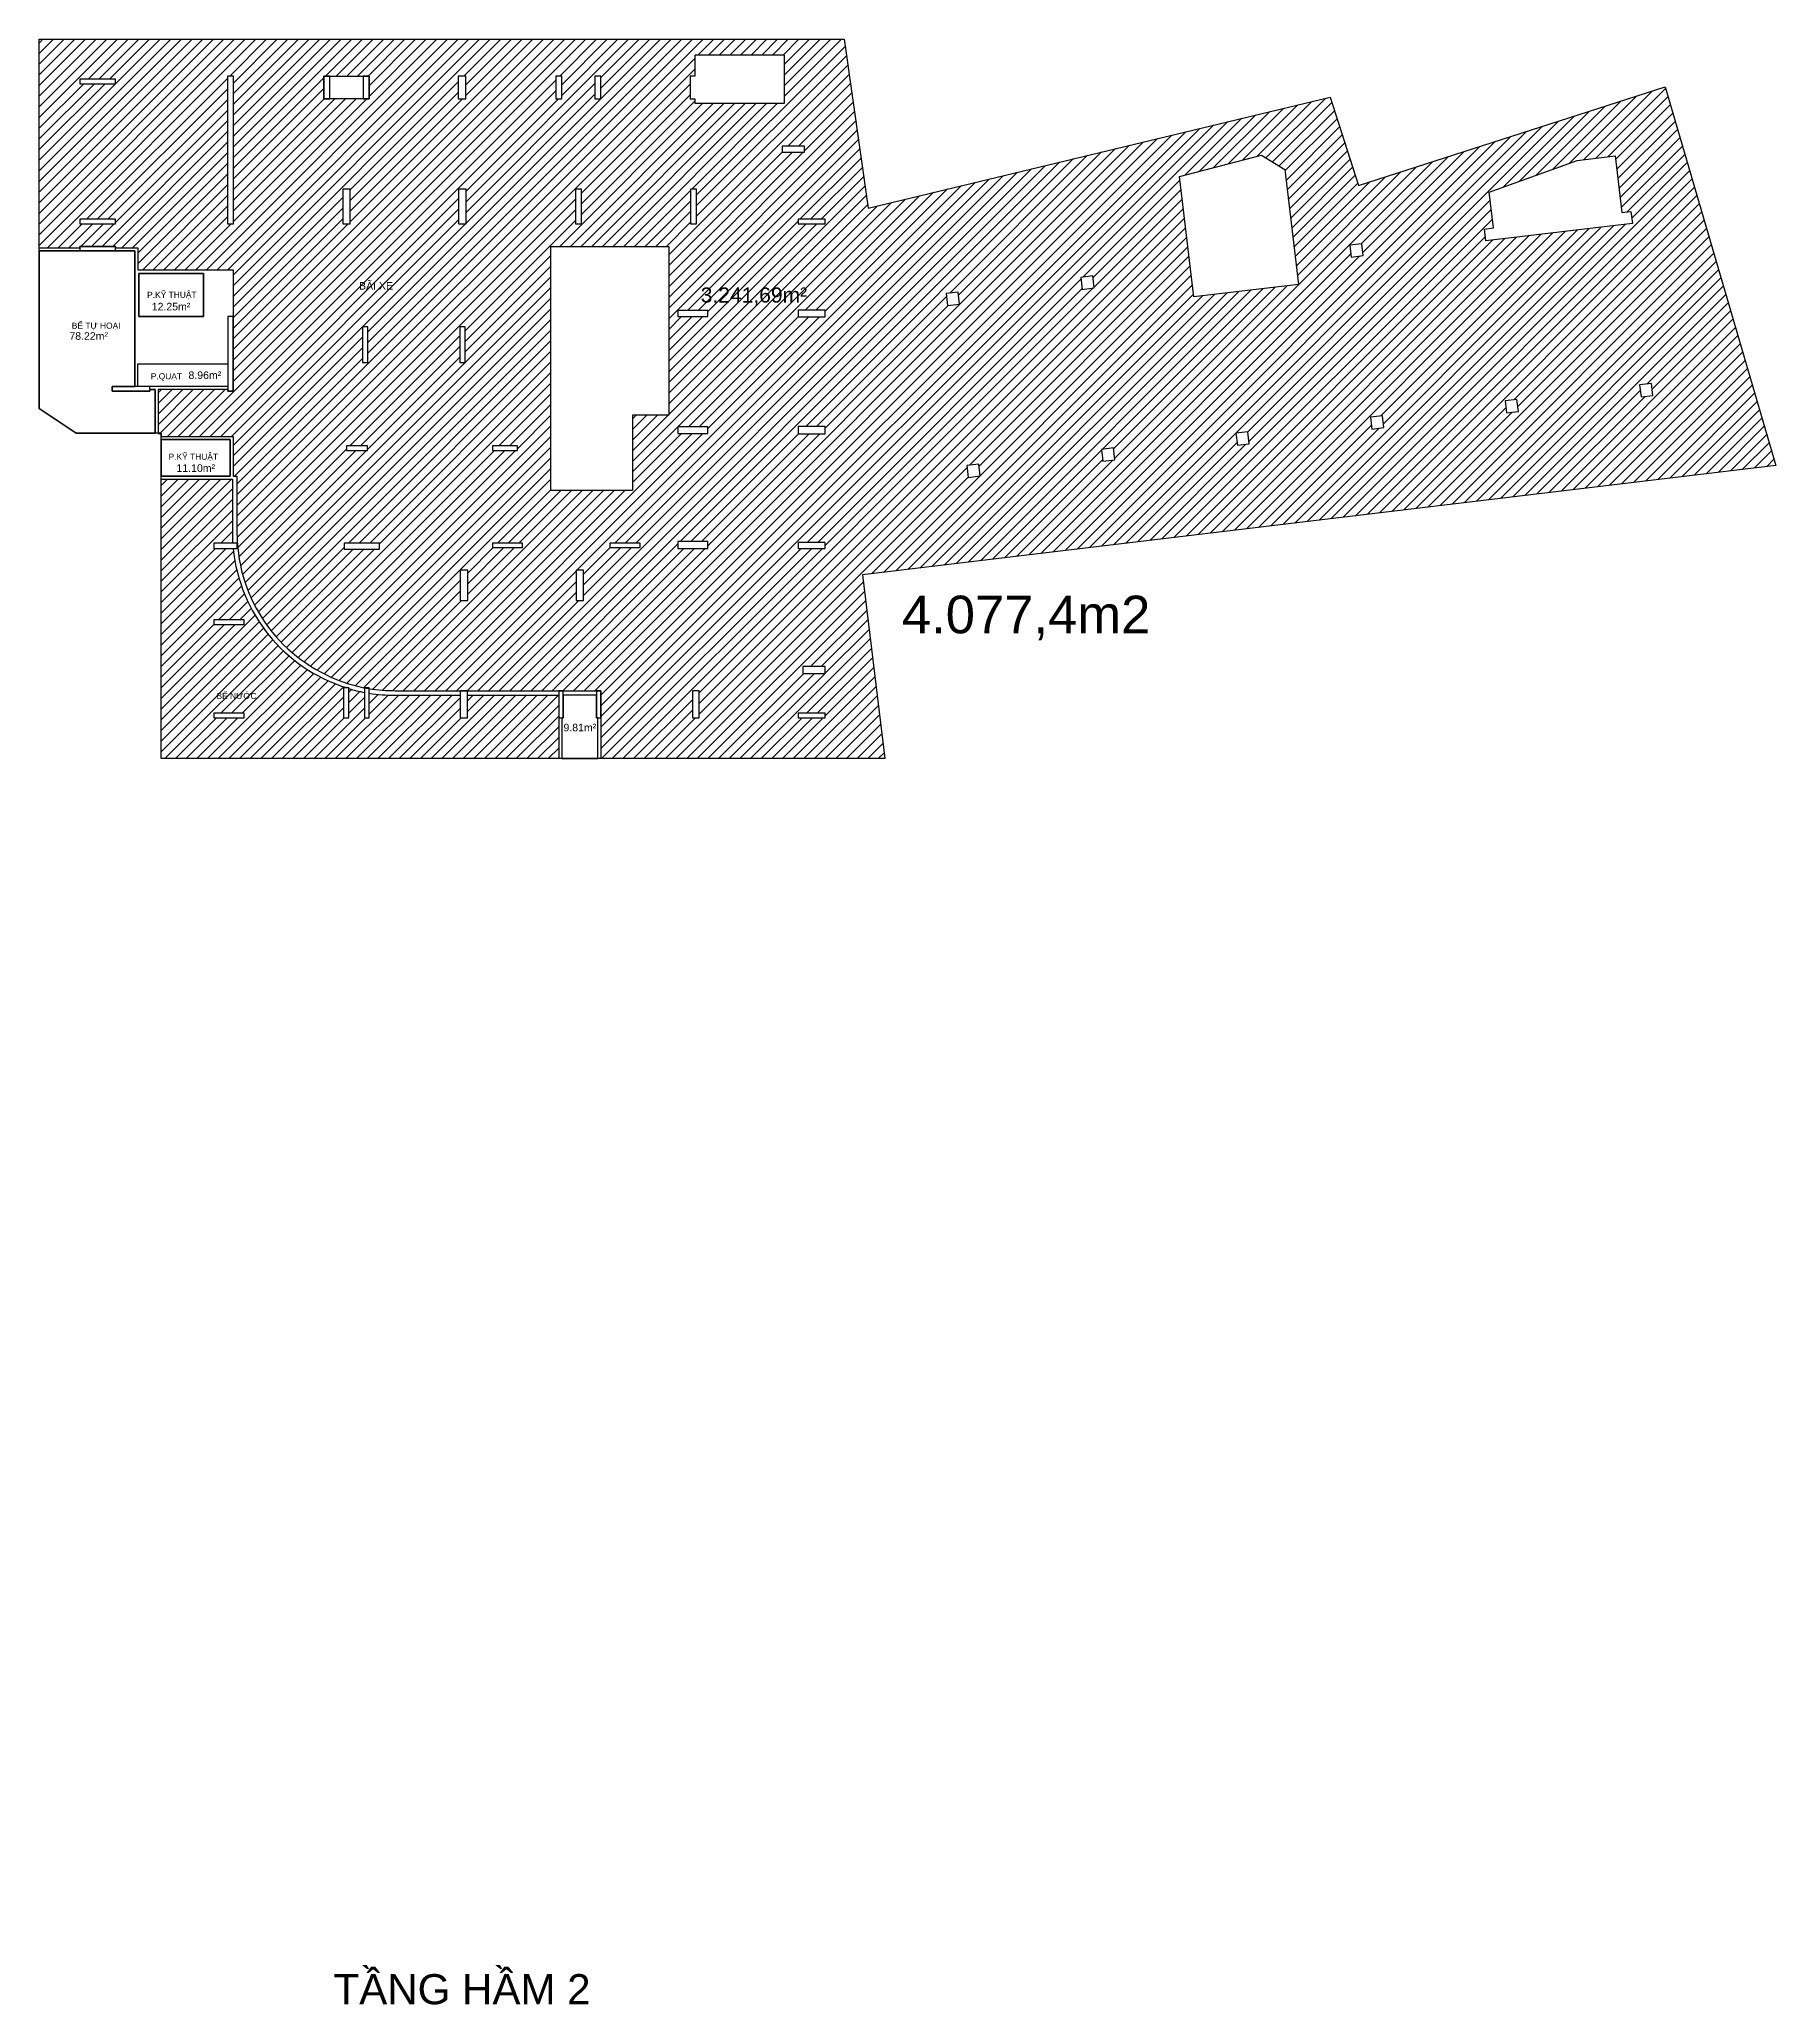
# Model space of a CAD drawing. Header units: millimetres. Extents: x -1033108 to 51274, y -86347 to 92949.
# Drawn here: x -1033108 to -917789, y -85407 to 45081 of the extents above; entities that cross this region are included whole.
import ezdxf
from ezdxf.enums import TextEntityAlignment as Align

# ---------------------------------------------------------------- set-up
doc = ezdxf.new("R2010")
doc.units = ezdxf.units.MM
doc.header["$MEASUREMENT"] = 0
doc.layers.add('CHU', color=181, linetype='Continuous', lineweight=5)
doc.layers.add('DT 1', color=230, linetype='Continuous')
doc.layers.add('DT CH', color=5, linetype='Continuous')
doc.styles.add('Arial_4', font='arial_0.ttf', dxfattribs={"height": 500})
doc.styles.add('Arial_6', font='arial_0.ttf', dxfattribs={"height": 440})
doc.styles.get("Standard").update_dxf_attribs({"font": 'arial_0.ttf'})
pattern_1 = [(45, (-477314.2, -65464.6), (-353.5534, 353.5534), [])]

msp = doc.modelspace()

# ---------------------------------------------------------------- texts
at = {"layer": 'CHU', "color": 7, "line_spacing_factor": 0.936439}
for s, insert, char_height, width, attachment_point, style in [('\\pt2540,5080,7620,10160,12700,15240,17780,20320,22860,25400,27940,30480,33020,35560,38100,40640,43180,45720,48260,50800,53340,55880,58420,60960,63500,66040,68580,71120,73660,76200,78740,81280;BÃI XE', (-1011870, 28963), 500, 2284.62, 1, 'Arial_4'), ('\\pt2540,5080,7620,10160,12700,15240,17780,20320,22860,25400,27940,30480,33020,35560,38100,40640,43180,45720,48260,50800,53340,55880,58420,60960,63500,66040,68580,71120,73660,76200,78740,81280;P.KỸ THUẬT', (-1025949, 28316), 400, 3451.68, 1, 'Arial_4'), ('\\pt2540,5080,7620,10160,12700,15240,17780,20320,22860,25400,27940,30480,33020,35560,38100,40640,43180,45720,48260,50800,53340,55880,58420,60960,63500,66040,68580,71120,73660,76200,78740,81280;BỂ TỰ HOẠI', (-1030951, 26266), 400, 5264.12, 1, 'Arial_4'), ('\\pt2540,5080,7620,10160,12700,15240,17780,20320,22860,25400,27940,30480,33020,35560,38100,40640,43180,45720,48260,50800,53340,55880,58420,60960,63500,66040,68580,71120,73660,76200,78740,81280;P.QUẠT', (-1025706, 22912), 400, 2151.3, 1, 'Arial_4'), ('\\pt2540,5080,7620,10160,12700,15240,17780,20320,22860,25400,27940,30480,33020,35560,38100,40640,43180,45720,48260,50800,53340,55880,58420,60960,63500,66040,68580,71120,73660,76200,78740,81280;P.KỸ THUẬT', (-1024525, 17565), 400, 3393.6, 1, 'Arial_4'), ('\\pt2540,5080,7620,10160,12700,15240,17780,20320,22860,25400,27940,30480,33020,35560,38100,40640,43180,45720,48260,50800,53340,55880,58420,60960,63500,66040,68580,71120,73660,76200,78740,81280;BỂ NƯỚC', (-1021339, 1685), 400, 5264.12, 1, 'Arial_4'), ('\\pt5080,10160,15240,20320,25400,30480,35560,40640,45720,50800,55880,60960,66040,71120,76200,81280,86360,91440,96520,1.01600E+005,1.06680E+005,1.11760E+005,1.16840E+005,1.21920E+005,1.27000E+005,1.32080E+005,1.37160E+005,1.42240E+005,1.47320E+005,1.52400E+005,1.57480E+005,1.62560E+005;TẦNG HẦM 2', (-996495, -83379), 2000, 28969.91, 3, 'Arial_6')]:
    msp.add_mtext(s, dxfattribs=dict(at, insert=insert, char_height=char_height, width=width, attachment_point=attachment_point, style=style))
at = {"layer": 'DT 1', "lineweight": 25}
for s, height, p in [('12.25m²', 500, (-1024358, 27336)), ('3.241,69m²', 1000, (-985647, 28106)), ('78.22m²', 500, (-1029830, 25382)), ('11.10m²', 500, (-1022716, 16613)), ('9.81m²', 500, (-997208, -613, 0))]:
    msp.add_text(s, height=height, dxfattribs=at).set_placement(p, align=Align.MIDDLE_CENTER)
at = {"layer": 'DT 1'}
for s, height, p in [('8.96m²', 500, (-1022113, 22781)), ('4.077,4m2', 2500, (-967570, 6892))]:
    msp.add_text(s, height=height, dxfattribs=at).set_placement(p, align=Align.MIDDLE_CENTER)

# ---------------------------------------------------------------- hatches: boundary and pattern name
at = {"layer": 'DT CH'}
h = msp.add_hatch(dxfattribs=at)
h.set_pattern_fill('AL_TUONG', color=256, scale=5)
h.set_pattern_definition(pattern_1)
h.paths.add_polyline_path([(-978067, 33880), (-979657, 45081), (-1033108, 45081), (-1033108, 31231), (-1030408, 31231), (-1030408, 31331), (-1028058, 31331), (-1028058, 31231), (-1026558, 31231), (-1026558, 29781), (-1020233, 29781), (-1020233, 21731), (-1020583, 21731), (-1020583, 21831), (-1025218, 21831), (-1025218, 18921), (-1025008, 18921), (-1025008, 18701), (-1020223, 18701), (-1020223, 16081), (-1019981, 16081), (-1019981, 12335, 0.0238304), (-1019933, 11336, 0.3011691), (-1012637, 2321, -0.0680641), (-1012564, 2286, 0.0259195), (-1011508, 2024), (-1011508, 2031), (-1011208, 2031), (-1011208, 1967, 0.0349967), (-1009480, 1835), (-1004860, 1835), (-995808, 1831), (-995808, 31), (-995808, -2679), (-976955, -2679), (-978437, 9522), (-917789, 16796), (-925138, 41921), (-945490, 35366), (-947385, 41250)])
h.paths.add_polyline_path([(-963941, 29276), (-963146, 29371), (-963051, 28577), (-963845, 28481)], flags=16)
h.paths.add_polyline_path([(-971987, 27506), (-972781, 27411), (-972877, 28205), (-972082, 28300)], flags=16)
h.paths.add_polyline_path([(-957390, 35965), (-951942, 37390), (-950398, 36446), (-949483, 28807), (-956433, 27974)], flags=16)
h.paths.add_polyline_path([(-962573, 17857), (-961778, 17952), (-961683, 17158), (-962478, 17063)], flags=16)
h.paths.add_polyline_path([(-970715, 16882), (-970619, 16088), (-971414, 15993), (-971509, 16787)], flags=16)
h.paths.add_polyline_path([(-980909, 27106), (-980909, 26656), (-982709, 26656), (-982709, 27106)], flags=16)
h.paths.add_polyline_path([(-980908, 32831), (-982708, 32831), (-982708, 33131), (-980908, 33131)], flags=16)
h.paths.add_polyline_path([(-953637, 18928), (-952842, 19023), (-952747, 18229), (-953542, 18133)], flags=16)
h.paths.add_polyline_path([(-980909, 19381), (-980909, 18881), (-982709, 18881), (-982709, 19381)], flags=16)
h.paths.add_polyline_path([(-982278, 37581), (-983778, 37581), (-983778, 37981), (-982278, 37981)], flags=16)
h.paths.add_polyline_path([(-983608, 40831), (-989583, 40831), (-989583, 41131), (-989883, 41131), (-989883, 42631), (-989583, 42631), (-989583, 44031), (-983608, 44031)], flags=16)
h.paths.add_polyline_path([(-946068, 31417), (-945274, 31512), (-945179, 30717), (-945973, 30622)], flags=16)
h.paths.add_polyline_path([(-980908, 11681), (-980908, 11281), (-982708, 11281), (-982708, 11681)], flags=16)
h.paths.add_polyline_path([(-988708, 27081), (-988708, 26681), (-990708, 26681), (-990708, 27081)], flags=16)
h.paths.add_polyline_path([(-989458, 32831), (-989858, 32831), (-989858, 35131), (-989458, 35131)], flags=16)
h.paths.add_polyline_path([(-988708, 19356), (-988708, 18906), (-990708, 18906), (-990708, 19356)], flags=16)
h.paths.add_polyline_path([(-944701, 19998), (-943906, 20093), (-943811, 19299), (-944605, 19204)], flags=16)
h.paths.add_polyline_path([(-991308, 20132), (-993708, 20132), (-993708, 15131), (-999130, 15131), (-999130, 31331), (-991308, 31332)], flags=16)
h.paths.add_polyline_path([(-988708, 11731), (-988708, 11281), (-990708, 11281), (-990708, 11731)], flags=16)
h.paths.add_polyline_path([(-980908, 3431), (-980908, 2981), (-982408, 2981), (-982408, 3431)], flags=16)
h.paths.add_polyline_path([(-937132, 32487), (-936537, 32558), (-936822, 34941), (-930967, 37045), (-928448, 37345), (-927998, 33581), (-927402, 33652), (-927307, 32856), (-937037, 31691)], flags=16)
h.paths.add_polyline_path([(-997108, 32831), (-997508, 32831), (-997508, 35131), (-997108, 35131)], flags=16)
h.paths.add_polyline_path([(-993208, 11631), (-993208, 11331), (-995208, 11331), (-995208, 11631)], flags=16)
h.paths.add_polyline_path([(-980908, 331), (-980908, 31), (-982708, 31), (-982708, 331)], flags=16)
h.paths.add_polyline_path([(-995808, 41131), (-996208, 41131), (-996208, 42631), (-995808, 42631)], flags=16)
h.paths.add_polyline_path([(-935764, 21069), (-934970, 21164), (-934875, 20369), (-935669, 20274)], flags=16)
h.paths.add_polyline_path([(-998408, 41131), (-998808, 41131), (-998808, 42631), (-998408, 42631)], flags=16)
h.paths.add_polyline_path([(-989283, 1831), (-989283, 31), (-989733, 31), (-989733, 1831)], flags=16)
h.paths.add_polyline_path([(-996958, 9831), (-996958, 7831), (-997458, 7831), (-997458, 9831)], flags=16)
h.paths.add_polyline_path([(-1001358, 18081), (-1001358, 17781), (-1003008, 17781), (-1003008, 18081)], flags=16)
h.paths.add_polyline_path([(-1001008, 11631), (-1001008, 11331), (-1003008, 11331), (-1003008, 11631)], flags=16)
h.paths.add_polyline_path([(-1004833, 25982), (-1004833, 23632), (-1005183, 23632), (-1005183, 25982)], flags=16)
h.paths.add_polyline_path([(-1004758, 32831), (-1005258, 32831), (-1005258, 35131), (-1004758, 35131)], flags=16)
h.paths.add_polyline_path([(-1004783, 41131), (-1005283, 41131), (-1005283, 42631), (-1004783, 42631)], flags=16)
h.paths.add_polyline_path([(-926828, 22137), (-926034, 22232), (-925939, 21438), (-926733, 21343)], flags=16)
h.paths.add_polyline_path([(-1004658, 9832), (-1004658, 7832), (-1005158, 7832), (-1005158, 9832)], flags=16)
h.paths.add_polyline_path([(-1011283, 25982), (-1011283, 23632), (-1011633, 23632), (-1011633, 25982)], flags=16)
h.paths.add_polyline_path([(-1011308, 18081), (-1011308, 17781), (-1012708, 17781), (-1012708, 18081)], flags=16)
h.paths.add_polyline_path([(-1012458, 32831), (-1012958, 32831), (-1012958, 35131), (-1012458, 35131)], flags=16)
h.paths.add_polyline_path([(-1011208, 41131), (-1011608, 41131), (-1013808, 41131), (-1013808, 41131), (-1014208, 41131), (-1014208, 41131), (-1014208, 42631), (-1011208, 42631), (-1011208, 42631)], flags=16)
h.paths.add_polyline_path([(-1010508, 11631), (-1010508, 11231), (-1012858, 11231), (-1012858, 11631)], flags=16)
h.paths.add_polyline_path([(-1020208, 32831), (-1020608, 32831), (-1020608, 42631), (-1020208, 42631)], flags=16)
h.paths.add_polyline_path([(-1028058, 32831), (-1030408, 32831), (-1030408, 33131), (-1028058, 33131)], flags=16)
h.paths.add_polyline_path([(-1028058, 42131), (-1030408, 42131), (-1030408, 42431), (-1028058, 42431)], flags=16)
h = msp.add_hatch(dxfattribs=at)
h.set_pattern_fill('AL_TUONG', color=256, scale=5)
h.set_pattern_definition(pattern_1)
h.paths.add_polyline_path([(-1020229, 11281), (-1021508, 11281), (-1021508, 11631), (-1020258, 11635, -0.0162172), (-1020281, 12335), (-1020281, 15881), (-1025008, 15881), (-1025008, -2679), (-998608, -2679), (-998608, 1535), (-1004660, 1535), (-1004660, 31), (-1005160, 31), (-1005160, 1535), (-1009481, 1535, -0.0341453), (-1011208, 1663), (-1011208, 31), (-1011508, 31), (-1011508, 1718, -0.0250088), (-1012558, 1971), (-1012558, 31), (-1012908, 31), (-1012908, 2031), (-1012728, 2035, -0.3005195)])
h.paths.add_polyline_path([(-1021508, 6232), (-1021508, 6532), (-1019508, 6532), (-1019508, 6232)], flags=16)
h.paths.add_polyline_path([(-1019508, 331), (-1019508, 31), (-1021508, 31), (-1021508, 331)], flags=16)

# ---------------------------------------------------------------- linework, layer by layer
at = {"layer": 'DT 1', "lineweight": 25}
for points in [[(-978437, 9522), (-976955, -2679), (-1025008, -2679), (-1025008, 18921), (-1030649, 18921), (-1033108, 20569), (-1033108, 45081), (-979657, 45081), (-978067, 33880), (-947385, 41250), (-945490, 35366), (-925138, 41921), (-917789, 16796)], [(-1028058, 42131), (-1028058, 42431), (-1030408, 42431), (-1030408, 42131)], [(-1020208, 42631), (-1020608, 42631), (-1020608, 32831), (-1020208, 32831)], [(-1011208, 42631), (-1011608, 42631), (-1011608, 41131), (-1011208, 41131)], [(-1005283, 41131), (-1004783, 41131), (-1004783, 42631), (-1005283, 42631)], [(-983778, 37981), (-983778, 37581), (-982278, 37581), (-982278, 37981)], [(-989458, 35131), (-989858, 35131), (-989858, 32831), (-989458, 32831)], [(-982708, 33131), (-982708, 32831), (-980908, 32831), (-980908, 33131)], [(-945274, 31512), (-946068, 31417), (-945973, 30622), (-945179, 30717)], [(-963146, 29371), (-963941, 29276), (-963845, 28481), (-963051, 28577)], [(-972082, 28300), (-972877, 28205), (-972781, 27411), (-971987, 27506)], [(-1020583, 21731), (-1020233, 21731), (-1020233, 26681), (-1020583, 26681)], [(-990708, 27081), (-990708, 26681), (-988708, 26681), (-988708, 27081)], [(-982709, 27106), (-982709, 26656), (-980909, 26656), (-980909, 27106)], [(-926828, 22137), (-926733, 21343), (-925939, 21438), (-926034, 22232)], [(-1025758, 21731), (-1025758, 22031), (-1028258, 22031), (-1028258, 21731)], [(-935764, 21069), (-935669, 20274), (-934875, 20369), (-934970, 21164)], [(-943906, 20093), (-944701, 19998), (-944605, 19204), (-943811, 19299)], [(-990708, 19356), (-990708, 18906), (-988708, 18906), (-988708, 19356)], [(-982709, 19381), (-982709, 18881), (-980909, 18881), (-980909, 19381)], [(-952842, 19023), (-953637, 18928), (-953542, 18133), (-952747, 18229)], [(-1011308, 17781), (-1011308, 18081), (-1012708, 18081), (-1012708, 17781)], [(-1001358, 17781), (-1001358, 18081), (-1003008, 18081), (-1003008, 17781)], [(-961778, 17952), (-962573, 17857), (-962478, 17063), (-961683, 17158)], [(-970715, 16882), (-971509, 16787), (-971414, 15993), (-970619, 16088)], [(-1019958, 11281), (-1019958, 11631), (-1021508, 11631), (-1021508, 11281)], [(-1012858, 11631), (-1012858, 11231), (-1010508, 11231), (-1010508, 11631)], [(-1001008, 11331), (-1001008, 11631), (-1003008, 11631), (-1003008, 11331)], [(-993208, 11331), (-993208, 11631), (-995208, 11631), (-995208, 11331)], [(-990708, 11731), (-990708, 11281), (-988708, 11281), (-988708, 11731)], [(-982708, 11681), (-982708, 11281), (-980908, 11281), (-980908, 11681)], [(-1004658, 9832), (-1005158, 9832), (-1005158, 7832), (-1004658, 7832)], [(-1019508, 6232), (-1019508, 6532), (-1021508, 6532), (-1021508, 6232)], [(-980908, 2981), (-980908, 3431), (-982408, 3431), (-982408, 2981)], [(-1012558, 2031), (-1012908, 2031), (-1012908, 31), (-1012558, 31)], [(-1011208, 2031), (-1011508, 2031), (-1011508, 31), (-1011208, 31)], [(-989283, 1831), (-989733, 1831), (-989733, 31), (-989283, 31)], [(-1019508, 31), (-1019508, 331), (-1021508, 331), (-1021508, 31)], [(-980908, 31), (-980908, 331), (-982708, 331), (-982708, 31)]]:
    msp.add_lwpolyline(points, close=True, dxfattribs=at)
at = {"layer": 'DT 1'}
for points in [[(-983608, 44031), (-989583, 44031), (-989583, 42631), (-989883, 42631), (-989883, 41131), (-989583, 41131), (-989583, 40831), (-983608, 40831)], [(-1014208, 42631), (-1011208, 42631), (-1011208, 41131), (-1014208, 41131)], [(-950398, 36446), (-949483, 28807), (-956433, 27974), (-957390, 35965), (-951942, 37390)], [(-928448, 37345), (-927998, 33581), (-927402, 33652), (-927307, 32856), (-937037, 31691), (-937132, 32487), (-936537, 32558), (-936822, 34941), (-930967, 37045)], [(-991308, 31332), (-991308, 20132), (-993708, 20132), (-993708, 15131), (-999130, 15131), (-999130, 31331)], [(-1033108, 31031), (-1026758, 31031), (-1026758, 22031), (-1028258, 22031), (-1028258, 21731), (-1025758, 21731), (-1025758, 21831), (-1025418, 21831), (-1025418, 18921), (-1030649, 18921), (-1033108, 20569)], [(-1026508, 29531), (-1022208, 29531), (-1022208, 26681), (-1026508, 26681)], [(-1026558, 23531), (-1020583, 23531), (-1020583, 22031), (-1026558, 22031)], [(-1025008, 18501), (-1020423, 18501), (-1020423, 16081), (-1025008, 16081)]]:
    msp.add_lwpolyline(points, close=True, dxfattribs=at)
at = {"layer": 'DT 1', "lineweight": 25, "elevation": 0}
for points in [[(-1013808, 42631), (-1014208, 42631), (-1014208, 41131), (-1013808, 41131)], [(-998408, 42631), (-998808, 42631), (-998808, 41131), (-998408, 41131)], [(-995808, 42631), (-996208, 42631), (-996208, 41131), (-995808, 41131)], [(-1012458, 35131), (-1012958, 35131), (-1012958, 32831), (-1012458, 32831)], [(-1004758, 35131), (-1005258, 35131), (-1005258, 32831), (-1004758, 32831)], [(-997108, 35131), (-997508, 35131), (-997508, 32831), (-997108, 32831)], [(-1028058, 32831), (-1028058, 33131), (-1030408, 33131), (-1030408, 32831)], [(-1028058, 31031), (-1028058, 31331), (-1030408, 31331), (-1030408, 31031)], [(-1011283, 25982), (-1011633, 25982), (-1011633, 23632), (-1011283, 23632)], [(-1004833, 25982), (-1005183, 25982), (-1005183, 23632), (-1004833, 23632)], [(-996958, 9831), (-997458, 9831), (-997458, 7831), (-996958, 7831)], [(-1004660, 1831), (-1005160, 1831), (-1005160, 31), (-1004660, 31)], [(-998308, 1831), (-998608, 1831), (-998608, 31), (-998308, 31)], [(-995808, 1831), (-996108, 1831), (-996108, 31), (-995808, 31)]]:
    msp.add_lwpolyline(points, close=True, dxfattribs=at)
at = {"layer": 'DT 1'}
msp.add_lwpolyline([(-1033108, 31231), (-1030408, 31231), (-1030408, 31331), (-1028058, 31331), (-1028058, 31231), (-1026558, 31231), (-1026558, 29781), (-1020233, 29781), (-1020233, 21731), (-1020583, 21731), (-1020583, 21831), (-1025218, 21831), (-1025218, 18911), (-1025008, 18911), (-1025008, 18701), (-1020223, 18701), (-1020223, 16081), (-1019981, 16081), (-1019981, 12335, 0.0238304), (-1019933, 11336, 0.3011691), (-1012637, 2321, -0.0680641), (-1012564, 2286, 0.0331754), (-1011208, 1970), (-1011208, 1967, 0.0350027), (-1009480, 1835), (-1004860, 1835), (-995808, 1831), (-995808, -2679)], format="xyb", dxfattribs=at)
msp.add_lwpolyline([(-1025008, 15881), (-1020281, 15881), (-1020281, 12335, 0.0162172), (-1020258, 11635), (-1021508, 11631), (-1021508, 11281), (-1020229, 11281, 0.3005195), (-1012728, 2035), (-1012908, 2031), (-1012908, 31), (-1012558, 31), (-1012558, 1971, 0.0250088), (-1011508, 1718), (-1011508, 31), (-1011208, 31), (-1011208, 1663, 0.0341453), (-1009481, 1535), (-1005160, 1535), (-1005160, 31), (-1004660, 31), (-1004660, 1535), (-998608, 1535), (-998608, -2679), (-1025008, -2679)], format="xyb", close=True, dxfattribs=at)
at = {"layer": 'DT 1', "elevation": 0}
msp.add_lwpolyline([(-996108, 1535), (-998308, 1535), (-998308, 31), (-998408, 31), (-998408, -2679), (-996008, -2679), (-996008, 31), (-996108, 31)], close=True, dxfattribs=at)
at = {"layer": 'DT CH'}
for points in [[(-1026758, 31031), (-1028058, 31031), (-1028058, 31031), (-1030408, 31031), (-1033108, 31031), (-1033108, 20569), (-1030649, 18921), (-1025418, 18921), (-1025418, 21831), (-1025758, 21831), (-1025758, 21731), (-1028258, 21731), (-1028258, 22031), (-1026758, 22031)], [(-1022208, 29531), (-1026508, 29531), (-1026508, 26681), (-1022208, 26681)], [(-1020423, 18501), (-1025008, 18501), (-1025008, 16081), (-1020423, 16081)], [(-996008, 31), (-996108, 31), (-996108, 1535), (-998308, 1535), (-998308, 31), (-998408, 31), (-998408, -2679), (-996008, -2679)]]:
    msp.add_lwpolyline(points, close=True, dxfattribs=at)

msp.set_redraw_order([(e.dxf.handle, doc.entitydb.next_handle()) for e in msp.query("TEXT MTEXT ATTDEF DIMENSION ARC_DIMENSION")])  # texts and dimensions are drawn at this point

doc.saveas('drawing.dxf')
